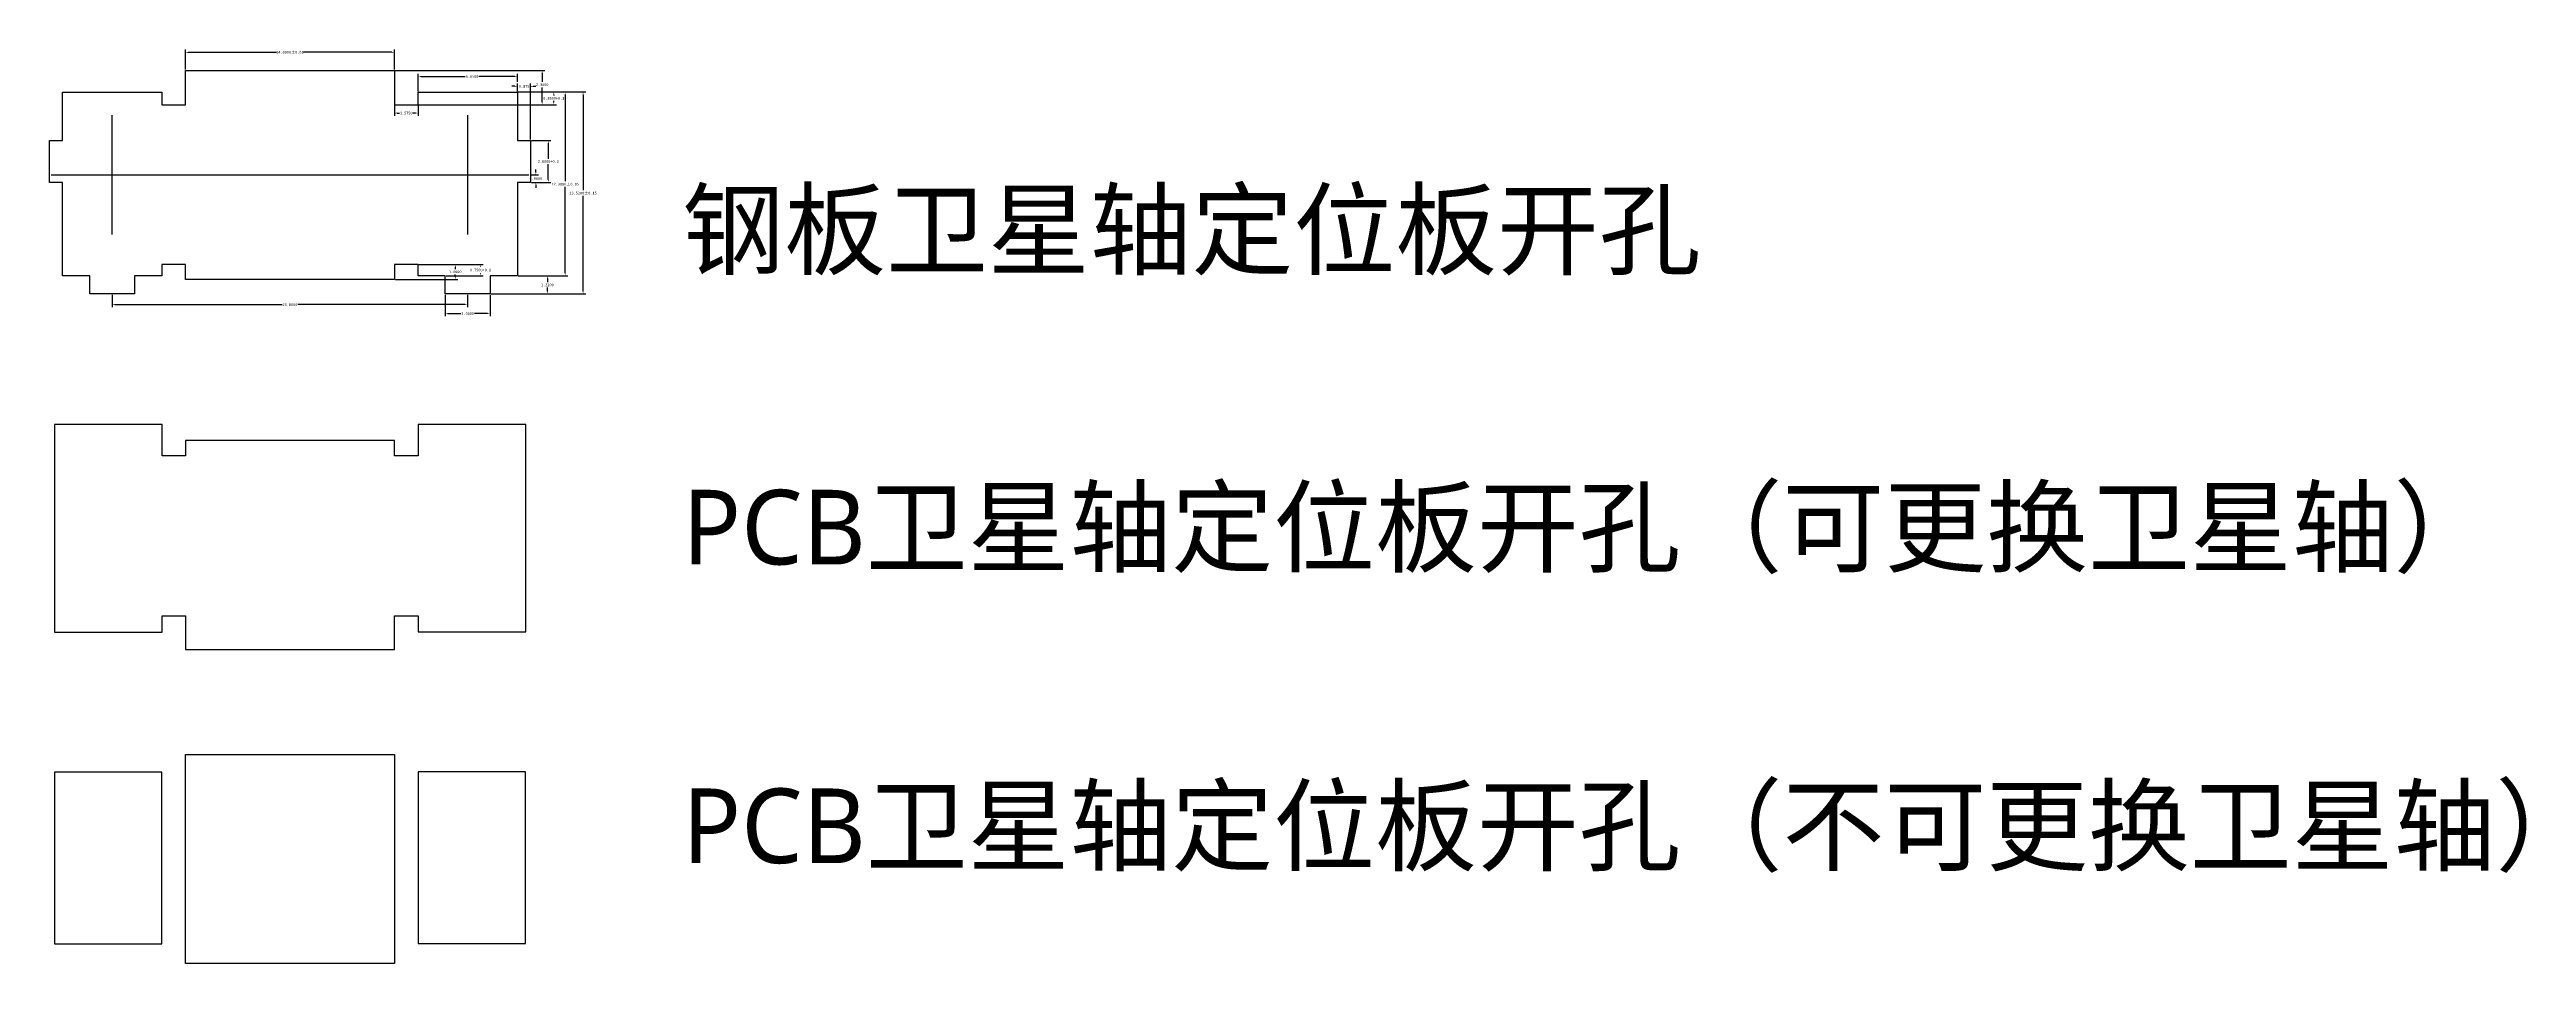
# Model space of a CAD drawing. Header units: millimetres. Extents: x 14 to 180, y 7 to 69.
import ezdxf

# ---------------------------------------------------------------- set-up
doc = ezdxf.new("R2010")
doc.units = ezdxf.units.MM
doc.styles.get("Standard").update_dxf_attribs({"font": ''})
doc.styles.get('Standard').set_extended_font_data('SimSun')
doc.dimstyles.get("Standard").update_dxf_attribs({"dimtxt": 0.18, "dimasz": 0.18, "dimexe": 0.18, "dimexo": 0.0625, "dimgap": 0.09, "dimtad": 0, "dimtih": 1, "dimtoh": 1, "dimdec": 4, "dimzin": 0, "dimdsep": 46, "dimtxsty": 'Standard', "dimcen": 0.09, "dimadec": 0, "dimazin": 0, "dimtfac": 1, "dimtdec": 4, "dimtofl": 0, "dimtmove": 0, "dimatfit": 3, "dimfxl": 0, "dimtolj": 1, "dimtzin": 0, "dimarcsym": 0})

# ---------------------------------------------------------------- blocks, each defined once
blk = doc.blocks.new('*D21')
at = {"color": 0, "linetype": 'Continuous', "lineweight": -2, "transparency": 16777216}
for p, q in [((22.82, 67.23), (22.82, 68.56)), ((23, 68.38), (28.92, 68.38)), ((36.64, 68.38), (30.72, 68.38)), ((36.82, 67.23), (36.82, 68.56))]:
    blk.add_line(p, q, dxfattribs=at)
at = {"color": 0, "linetype": 'Continuous', "transparency": 16777216}
for points in [[(23, 68.41), (23, 68.35), (22.82, 68.38)], [(36.64, 68.41), (36.64, 68.35), (36.82, 68.38)]]:
    blk.add_solid(points, dxfattribs=at)
at = {"layer": 'Defpoints', "color": 0, "linetype": 'Continuous', "transparency": 16777216}
for p in [(36.82, 68.38), (22.82, 67.17), (36.82, 67.17)]:
    blk.add_point(p, dxfattribs=at)
at = {"color": 0, "linetype": 'Continuous', "transparency": 16777216, "insert": (29.82, 68.38), "char_height": 0.18, "width": 1.1357, "attachment_point": 5}
blk.add_mtext('\\A1;14.0000±0.05', dxfattribs=at)
blk = doc.blocks.new('*D22')
at = {"color": 0, "linetype": 'Continuous', "lineweight": -2, "transparency": 16777216}
for p, q in [((45.99, 62.47), (47.3, 62.47)), ((47.12, 62.29), (47.12, 61.25)), ((47.12, 59.85), (47.12, 60.89)), ((45.99, 59.67), (47.3, 59.67))]:
    blk.add_line(p, q, dxfattribs=at)
at = {"color": 0, "linetype": 'Continuous', "transparency": 16777216}
for points in [[(47.09, 62.29), (47.15, 62.29), (47.12, 62.47)], [(47.09, 59.85), (47.15, 59.85), (47.12, 59.67)]]:
    blk.add_solid(points, dxfattribs=at)
at = {"layer": 'Defpoints', "color": 0, "linetype": 'Continuous', "transparency": 16777216}
for p in [(45.92, 62.47), (45.92, 59.67), (47.12, 59.67)]:
    blk.add_point(p, dxfattribs=at)
at = {"color": 0, "linetype": 'Continuous', "transparency": 16777216, "insert": (47.12, 61.07), "char_height": 0.18, "attachment_point": 5}
blk.add_mtext('\\A1;2.8000+0.2', dxfattribs=at)
blk = doc.blocks.new('*D23')
at = {"color": 0, "linetype": 'Continuous', "lineweight": -2, "transparency": 16777216}
for p, q in [((45.11, 65.72), (48.43, 65.72)), ((48.25, 65.54), (48.25, 59.74)), ((48.25, 53.6), (48.25, 59.36)), ((45.11, 53.42), (48.43, 53.42))]:
    blk.add_line(p, q, dxfattribs=at)
at = {"color": 0, "linetype": 'Continuous', "transparency": 16777216}
for points in [[(48.22, 65.54), (48.28, 65.54), (48.25, 65.72)], [(48.22, 53.6), (48.28, 53.6), (48.25, 53.42)]]:
    blk.add_solid(points, dxfattribs=at)
at = {"layer": 'Defpoints', "color": 0, "linetype": 'Continuous', "transparency": 16777216}
for p in [(45.05, 65.72), (45.05, 53.42), (48.25, 53.42)]:
    blk.add_point(p, dxfattribs=at)
at = {"color": 0, "linetype": 'Continuous', "transparency": 16777216, "insert": (48.25, 59.55), "char_height": 0.18, "attachment_point": 5}
blk.add_mtext('\\A1;12.3000±0.05', dxfattribs=at)
blk = doc.blocks.new('*D24')
at = {"color": 0, "linetype": 'Continuous', "lineweight": -2, "transparency": 16777216}
for p, q in [((38.4, 65.76), (38.4, 66.94)), ((38.58, 66.76), (41.56, 66.76)), ((44.87, 66.76), (42.48, 66.76)), ((45.05, 66.41), (45.05, 66.94))]:
    blk.add_line(p, q, dxfattribs=at)
at = {"color": 0, "linetype": 'Continuous', "transparency": 16777216}
for points in [[(38.58, 66.79), (38.58, 66.73), (38.4, 66.76)], [(44.87, 66.79), (44.87, 66.73), (45.05, 66.76)]]:
    blk.add_solid(points, dxfattribs=at)
at = {"layer": 'Defpoints', "color": 0, "linetype": 'Continuous', "transparency": 16777216}
for p in [(45.05, 66.76), (45.05, 66.35), (38.4, 65.7)]:
    blk.add_point(p, dxfattribs=at)
at = {"color": 0, "linetype": 'Continuous', "transparency": 16777216, "insert": (42.02, 66.76), "char_height": 0.18, "attachment_point": 5}
blk.add_mtext('\\A1;6.6500', dxfattribs=at)
blk = doc.blocks.new('*D25')
at = {"color": 0, "linetype": 'Continuous', "lineweight": -2, "transparency": 16777216}
for p, q in [((36.82, 64.84), (36.82, 64.13)), ((38.4, 64.84), (38.4, 64.13)), ((37, 64.31), (37.16, 64.31)), ((38.22, 64.31), (38.06, 64.31))]:
    blk.add_line(p, q, dxfattribs=at)
at = {"color": 0, "linetype": 'Continuous', "transparency": 16777216}
for points in [[(37, 64.34), (37, 64.28), (36.82, 64.31)], [(38.22, 64.34), (38.22, 64.28), (38.4, 64.31)]]:
    blk.add_solid(points, dxfattribs=at)
at = {"layer": 'Defpoints', "color": 0, "linetype": 'Continuous', "transparency": 16777216}
for p in [(36.82, 64.9), (38.4, 64.9), (38.4, 64.31)]:
    blk.add_point(p, dxfattribs=at)
at = {"color": 0, "linetype": 'Continuous', "transparency": 16777216, "insert": (37.61, 64.31), "char_height": 0.18, "attachment_point": 5}
blk.add_mtext('\\A1;1.5750', dxfattribs=at)
blk = doc.blocks.new('*D26')
at = {"color": 0, "linetype": 'Continuous', "lineweight": -2, "transparency": 16777216}
for p, q in [((45.11, 65.72), (49.63, 65.72)), ((49.45, 65.54), (49.45, 59.14)), ((49.45, 52.38), (49.45, 58.76)), ((43.29, 52.2), (49.63, 52.2))]:
    blk.add_line(p, q, dxfattribs=at)
at = {"color": 0, "linetype": 'Continuous', "transparency": 16777216}
for points in [[(49.42, 65.54), (49.48, 65.54), (49.45, 65.72)], [(49.42, 52.38), (49.48, 52.38), (49.45, 52.2)]]:
    blk.add_solid(points, dxfattribs=at)
at = {"layer": 'Defpoints', "color": 0, "linetype": 'Continuous', "transparency": 16777216}
for p in [(45.05, 65.72), (43.22, 52.2), (49.45, 52.2)]:
    blk.add_point(p, dxfattribs=at)
at = {"color": 0, "linetype": 'Continuous', "transparency": 16777216, "insert": (49.45, 58.95), "char_height": 0.18, "attachment_point": 5}
blk.add_mtext('\\A1;13.5200±0.15', dxfattribs=at)
blk = doc.blocks.new('*D27')
at = {"color": 0, "linetype": 'Continuous', "lineweight": -2, "transparency": 16777216}
for p, q in [((45.11, 53.42), (47.24, 53.42)), ((47.06, 53.24), (47.06, 52.98)), ((43.29, 52.2), (47.24, 52.2)), ((47.06, 52.38), (47.06, 52.62))]:
    blk.add_line(p, q, dxfattribs=at)
at = {"color": 0, "linetype": 'Continuous', "transparency": 16777216}
for points in [[(47.03, 53.24), (47.09, 53.24), (47.06, 53.42)], [(47.03, 52.38), (47.09, 52.38), (47.06, 52.2)]]:
    blk.add_solid(points, dxfattribs=at)
at = {"layer": 'Defpoints', "color": 0, "linetype": 'Continuous', "transparency": 16777216}
for p in [(45.05, 53.42), (43.22, 52.2), (47.06, 52.2)]:
    blk.add_point(p, dxfattribs=at)
at = {"color": 0, "linetype": 'Continuous', "transparency": 16777216, "insert": (47.06, 52.8), "char_height": 0.18, "attachment_point": 5}
blk.add_mtext('\\A1;1.2200', dxfattribs=at)
blk = doc.blocks.new('*D28')
at = {"color": 0, "linetype": 'Continuous', "lineweight": -2, "transparency": 16777216}
for p, q in [((17.92, 52.14), (17.92, 51.3)), ((18.1, 51.48), (29.3, 51.48)), ((41.54, 51.48), (30.35, 51.48)), ((41.72, 52.14), (41.72, 51.3))]:
    blk.add_line(p, q, dxfattribs=at)
at = {"color": 0, "linetype": 'Continuous', "transparency": 16777216}
for points in [[(18.1, 51.51), (18.1, 51.45), (17.92, 51.48)], [(41.54, 51.51), (41.54, 51.45), (41.72, 51.48)]]:
    blk.add_solid(points, dxfattribs=at)
at = {"layer": 'Defpoints', "color": 0, "linetype": 'Continuous', "transparency": 16777216}
for p in [(17.92, 52.2), (41.72, 52.2), (41.72, 51.48)]:
    blk.add_point(p, dxfattribs=at)
at = {"color": 0, "linetype": 'Continuous', "transparency": 16777216, "insert": (29.82, 51.48), "char_height": 0.18, "attachment_point": 5}
blk.add_mtext('\\A1;23.8000', dxfattribs=at)
blk = doc.blocks.new('*D29')
at = {"color": 0, "linetype": 'Continuous', "lineweight": -2, "transparency": 16777216}
for p, q in [((44.87, 66.1), (44.69, 66.1)), ((45.05, 65.76), (45.05, 66.28)), ((45.92, 62.53), (45.92, 66.28)), ((46.1, 66.1), (46.28, 66.1))]:
    blk.add_line(p, q, dxfattribs=at)
at = {"color": 0, "linetype": 'Continuous', "transparency": 16777216}
for points in [[(44.87, 66.13), (44.87, 66.07), (45.05, 66.1)], [(46.1, 66.13), (46.1, 66.07), (45.92, 66.1)]]:
    blk.add_solid(points, dxfattribs=at)
at = {"layer": 'Defpoints', "color": 0, "linetype": 'Continuous', "transparency": 16777216}
for p in [(45.05, 65.7), (45.92, 66.1), (45.92, 62.47)]:
    blk.add_point(p, dxfattribs=at)
at = {"color": 0, "linetype": 'Continuous', "transparency": 16777216, "insert": (45.57, 66.1), "char_height": 0.18, "attachment_point": 5}
blk.add_mtext('\\A1;0.8750', dxfattribs=at)
blk = doc.blocks.new('*D30')
at = {"color": 0, "linetype": 'Continuous', "lineweight": -2, "transparency": 16777216}
for p, q in [((45.99, 60.17), (46.47, 60.17)), ((46.29, 60.35), (46.29, 60.53)), ((45.99, 59.67), (46.47, 59.67)), ((46.29, 59.49), (46.29, 59.31))]:
    blk.add_line(p, q, dxfattribs=at)
at = {"color": 0, "linetype": 'Continuous', "transparency": 16777216}
for points in [[(46.26, 60.35), (46.32, 60.35), (46.29, 60.17)], [(46.26, 59.49), (46.32, 59.49), (46.29, 59.67)]]:
    blk.add_solid(points, dxfattribs=at)
at = {"layer": 'Defpoints', "color": 0, "linetype": 'Continuous', "transparency": 16777216}
for p in [(45.92, 60.17), (45.92, 59.67), (46.29, 59.67)]:
    blk.add_point(p, dxfattribs=at)
at = {"color": 0, "linetype": 'Continuous', "transparency": 16777216, "insert": (46.29, 59.92), "char_height": 0.18, "attachment_point": 5}
blk.add_mtext('\\A1;0.5000', dxfattribs=at)
blk = doc.blocks.new('*D31')
at = {"color": 0, "linetype": 'Continuous', "lineweight": -2, "transparency": 16777216}
for p, q in [((45.11, 65.72), (47.67, 65.72)), ((45.11, 64.87), (47.67, 64.87)), ((47.49, 65.54), (47.49, 65.48)), ((47.49, 65.05), (47.49, 65.12))]:
    blk.add_line(p, q, dxfattribs=at)
at = {"color": 0, "linetype": 'Continuous', "transparency": 16777216}
for points in [[(47.46, 65.54), (47.52, 65.54), (47.49, 65.72)], [(47.46, 65.05), (47.52, 65.05), (47.49, 64.87)]]:
    blk.add_solid(points, dxfattribs=at)
at = {"layer": 'Defpoints', "color": 0, "linetype": 'Continuous', "transparency": 16777216}
for p in [(45.05, 65.72), (45.05, 64.87), (47.49, 64.87)]:
    blk.add_point(p, dxfattribs=at)
at = {"color": 0, "linetype": 'Continuous', "transparency": 16777216, "insert": (47.49, 65.3), "char_height": 0.18, "attachment_point": 5}
blk.add_mtext('\\A1;0.8500+0.1', dxfattribs=at)
blk = doc.blocks.new('*D32')
at = {"color": 0, "linetype": 'Continuous', "lineweight": -2, "transparency": 16777216}
for p, q in [((36.89, 67.17), (46.89, 67.17)), ((46.71, 66.99), (46.71, 66.39)), ((38.46, 64.87), (46.89, 64.87)), ((46.71, 65.05), (46.71, 66.03))]:
    blk.add_line(p, q, dxfattribs=at)
at = {"color": 0, "linetype": 'Continuous', "transparency": 16777216}
for points in [[(46.68, 66.99), (46.74, 66.99), (46.71, 67.17)], [(46.68, 65.05), (46.74, 65.05), (46.71, 64.87)]]:
    blk.add_solid(points, dxfattribs=at)
at = {"layer": 'Defpoints', "color": 0, "linetype": 'Continuous', "transparency": 16777216}
for p in [(36.82, 67.17), (38.4, 64.87), (46.71, 64.87)]:
    blk.add_point(p, dxfattribs=at)
at = {"color": 0, "linetype": 'Continuous', "transparency": 16777216, "insert": (46.71, 66.21), "char_height": 0.18, "attachment_point": 5}
blk.add_mtext('\\A1;2.3000', dxfattribs=at)
blk = doc.blocks.new('*D33')
at = {"color": 0, "linetype": 'Continuous', "lineweight": -2, "transparency": 16777216}
for p, q in [((38.46, 54.17), (42.76, 54.17)), ((40.29, 53.42), (42.76, 53.42)), ((42.58, 53.99), (42.58, 53.98)), ((42.58, 53.6), (42.58, 53.62))]:
    blk.add_line(p, q, dxfattribs=at)
at = {"color": 0, "linetype": 'Continuous', "transparency": 16777216}
for points in [[(42.55, 53.99), (42.61, 53.99), (42.58, 54.17)], [(42.55, 53.6), (42.61, 53.6), (42.58, 53.42)]]:
    blk.add_solid(points, dxfattribs=at)
at = {"layer": 'Defpoints', "color": 0, "linetype": 'Continuous', "transparency": 16777216}
for p in [(38.4, 54.17), (40.22, 53.42), (42.58, 53.42)]:
    blk.add_point(p, dxfattribs=at)
at = {"color": 0, "linetype": 'Continuous', "transparency": 16777216, "insert": (42.58, 53.8), "char_height": 0.18, "width": 0.5486, "attachment_point": 5}
blk.add_mtext('\\A1;0.7500+0.1', dxfattribs=at)
blk = doc.blocks.new('*D34')
at = {"color": 0, "linetype": 'Continuous', "lineweight": -2, "transparency": 16777216}
for p, q in [((36.89, 53.17), (41.07, 53.17)), ((38.46, 54.17), (41.07, 54.17)), ((40.89, 53.99), (40.89, 53.86)), ((40.89, 53.35), (40.89, 53.5))]:
    blk.add_line(p, q, dxfattribs=at)
at = {"color": 0, "linetype": 'Continuous', "transparency": 16777216}
for points in [[(40.86, 53.99), (40.92, 53.99), (40.89, 54.17)], [(40.86, 53.35), (40.92, 53.35), (40.89, 53.17)]]:
    blk.add_solid(points, dxfattribs=at)
at = {"layer": 'Defpoints', "color": 0, "linetype": 'Continuous', "transparency": 16777216}
for p in [(36.82, 53.17), (38.4, 54.17), (40.89, 53.17)]:
    blk.add_point(p, dxfattribs=at)
at = {"color": 0, "linetype": 'Continuous', "transparency": 16777216, "insert": (40.89, 53.68), "char_height": 0.18, "attachment_point": 5}
blk.add_mtext('\\A1;1.0000', dxfattribs=at)
blk = doc.blocks.new('*D35')
at = {"color": 0, "linetype": 'Continuous', "lineweight": -2, "transparency": 16777216}
for p, q in [((40.22, 52.14), (40.22, 50.7)), ((43.22, 52.14), (43.22, 50.7)), ((40.4, 50.88), (41.26, 50.88)), ((43.04, 50.88), (42.18, 50.88))]:
    blk.add_line(p, q, dxfattribs=at)
at = {"color": 0, "linetype": 'Continuous', "transparency": 16777216}
for points in [[(40.4, 50.91), (40.4, 50.85), (40.22, 50.88)], [(43.04, 50.91), (43.04, 50.85), (43.22, 50.88)]]:
    blk.add_solid(points, dxfattribs=at)
at = {"layer": 'Defpoints', "color": 0, "linetype": 'Continuous', "transparency": 16777216}
for p in [(40.22, 52.2), (43.22, 52.2), (43.22, 50.88)]:
    blk.add_point(p, dxfattribs=at)
at = {"color": 0, "linetype": 'Continuous', "transparency": 16777216, "insert": (41.72, 50.88), "char_height": 0.18, "attachment_point": 5}
blk.add_mtext('\\A1;3.0000', dxfattribs=at)

msp = doc.modelspace()

# ---------------------------------------------------------------- linework, layer by layer
at = {"color": 1, "linetype": 'Continuous'}
for p, q in [((17.92344, 56.16897), (17.92344, 64.16897)), ((41.72344, 56.16897), (41.72344, 64.16897)), ((13.82344, 60.16897), (45.82344, 60.16897))]:
    msp.add_line(p, q, dxfattribs=at)
at = {"color": 0, "linetype": 'Continuous'}
msp.add_lwpolyline([(13.72344, 62.46897), (14.59844, 62.46897), (14.59844, 65.71897), (21.24844, 65.71897), (21.24844, 64.86897), (22.82344, 64.86897), (22.82344, 67.16897), (36.82344, 67.16897), (36.82344, 64.86897), (38.39844, 64.86897), (38.39844, 65.71897), (45.04844, 65.71897), (45.04844, 62.46897), (45.92344, 62.46897), (45.92344, 59.66897), (45.04844, 59.66897), (45.04844, 53.41897), (43.22344, 53.41897), (43.22344, 52.19897), (40.22344, 52.19897), (40.22344, 53.41897), (38.39844, 53.41897), (38.39844, 54.16897), (36.82344, 54.16897), (36.82344, 53.16897), (22.82344, 53.16897), (22.82344, 54.16897), (21.24844, 54.16897), (21.24844, 53.41897), (19.42344, 53.41897), (19.42344, 52.19897), (16.42344, 52.19897), (16.42344, 53.41897), (14.59844, 53.41897), (14.59844, 59.66897), (13.72344, 59.66897)], close=True, dxfattribs=at)
at = {"linetype": 'Continuous'}
for points in [[(21.25855, 43.44946), (14.05855, 43.44946), (14.05855, 29.54946), (21.25855, 29.54946), (21.25855, 30.64946), (22.83355, 30.64946), (22.83355, 28.37946), (36.83355, 28.37946), (36.83355, 30.64946), (38.40855, 30.64946), (38.40855, 29.57422), (45.60855, 29.57422), (45.60855, 43.44946), (38.40855, 43.44946), (38.40855, 41.34946), (36.83355, 41.34946), (36.83355, 42.37946), (22.83355, 42.37946), (22.83355, 41.34946), (21.25855, 41.34946)], [(14.04844, 8.66652), (21.24844, 8.66652), (21.24844, 20.16652), (14.04844, 20.16652)], [(22.82344, 21.36129), (36.82344, 21.36129), (36.82344, 7.36129), (22.82344, 7.36129)], [(38.39844, 8.69129), (45.59844, 8.69129), (45.59844, 20.19129), (38.39844, 20.19129)]]:
    msp.add_lwpolyline(points, close=True, dxfattribs=at)

# ---------------------------------------------------------------- texts
at = {"char_height": 5, "attachment_point": 7}
for s, insert, width in [('{\\fMicrosoft YaHei|b0|i0|c134|p34;钢板卫星轴定位板开孔}', (56.09522, 53.42481), 66.0732408), ('{\\fMicrosoft YaHei|b0|i0|c134|p34;PCB卫星轴定位板开孔（可更换卫星轴）}', (56.09522, 33.42481), 131.5735636), ('{\\fMicrosoft YaHei|b0|i0|c134|p34;PCB卫星轴定位板开孔（不可更换卫星轴）}', (56.09522, 13.42481), 128.9944803)]:
    msp.add_mtext(s, dxfattribs=dict(at, insert=insert, width=width))

# ---------------------------------------------------------------- dimensions: what is measured, and where the dimension line sits
at = {"color": 1, "linetype": 'Continuous'}
dim = msp.add_linear_dim(base=(36.82344, 68.38357), p1=(22.82344, 67.16897), p2=(36.82344, 67.16897), text='<>±0.05', dimstyle='Standard', dxfattribs=at)
dim.commit()
dim.dimension.update_dxf_attribs({"geometry": '*D21', "text_midpoint": (29.82344, 68.38357)})
for base, p1, p2, picture, middle in [((46.71027, 64.86897), (36.82344, 67.16897), (38.39844, 64.86897), '*D32', (46.71027, 66.21397)), ((46.29345, 59.66897), (45.92344, 60.16897), (45.92344, 59.66897), '*D30', (46.29345, 59.91897)), ((40.88546, 53.16897), (38.39844, 54.16897), (36.82344, 53.16897), '*D34', (40.88546, 53.68397)), ((47.05957, 52.19897), (45.04844, 53.41897), (43.22344, 52.19897), '*D27', (47.05957, 52.79897))]:
    dim = msp.add_linear_dim(base=base, p1=p1, p2=p2, angle=90, dimstyle='Standard', dxfattribs=at)
    dim.commit()
    dim.dimension.update_dxf_attribs({"geometry": picture, "text_midpoint": middle, "dimtype": 160})
for base, p1, p2, picture, middle in [((45.04844, 66.76346), (38.39844, 65.69897), (45.04844, 66.35247), '*D24', (42.02026, 66.76346)), ((38.39844, 64.30932), (36.82344, 64.89897), (38.39844, 64.89897), '*D25', (37.61094, 64.30932)), ((45.92344, 66.10251), (45.04844, 65.69897), (45.92344, 62.46897), '*D29', (45.57134, 66.10251)), ((41.72344, 51.4759), (17.92344, 52.19897), (41.72344, 52.19897), '*D28', (29.82344, 51.4759)), ((43.22344, 50.87961), (40.22344, 52.19897), (43.22344, 52.19897), '*D35', (41.72344, 50.87961))]:
    dim = msp.add_linear_dim(base=base, p1=p1, p2=p2, dimstyle='Standard', dxfattribs=at)
    dim.commit()
    dim.dimension.update_dxf_attribs({"geometry": picture, "text_midpoint": middle, "dimtype": 160})
for base, p1, p2, text, picture, middle in [((49.44998, 52.19897), (45.04844, 65.71897), (43.22344, 52.19897), '<>±0.15', '*D26', (49.44998, 58.94897)), ((48.24598, 53.41897), (45.04844, 65.71897), (45.04844, 53.41897), '<>±0.05', '*D23', (48.24598, 59.54897)), ((47.4852, 64.86897), (45.04844, 65.71897), (45.04844, 64.86897), '<>+0.1', '*D31', (47.4852, 65.29897)), ((47.1246, 59.66897), (45.92344, 62.46897), (45.92344, 59.66897), '<>+0.2', '*D22', (47.1246, 61.06897)), ((42.57703, 53.41897), (38.39844, 54.16897), (40.22344, 53.41897), '<>+0.1', '*D33', (42.57703, 53.79897))]:
    dim = msp.add_linear_dim(base=base, p1=p1, p2=p2, angle=90, text=text, dimstyle='Standard', dxfattribs=at)
    dim.commit()
    dim.dimension.update_dxf_attribs({"geometry": picture, "text_midpoint": middle, "dimtype": 160})

doc.saveas('drawing.dxf')
